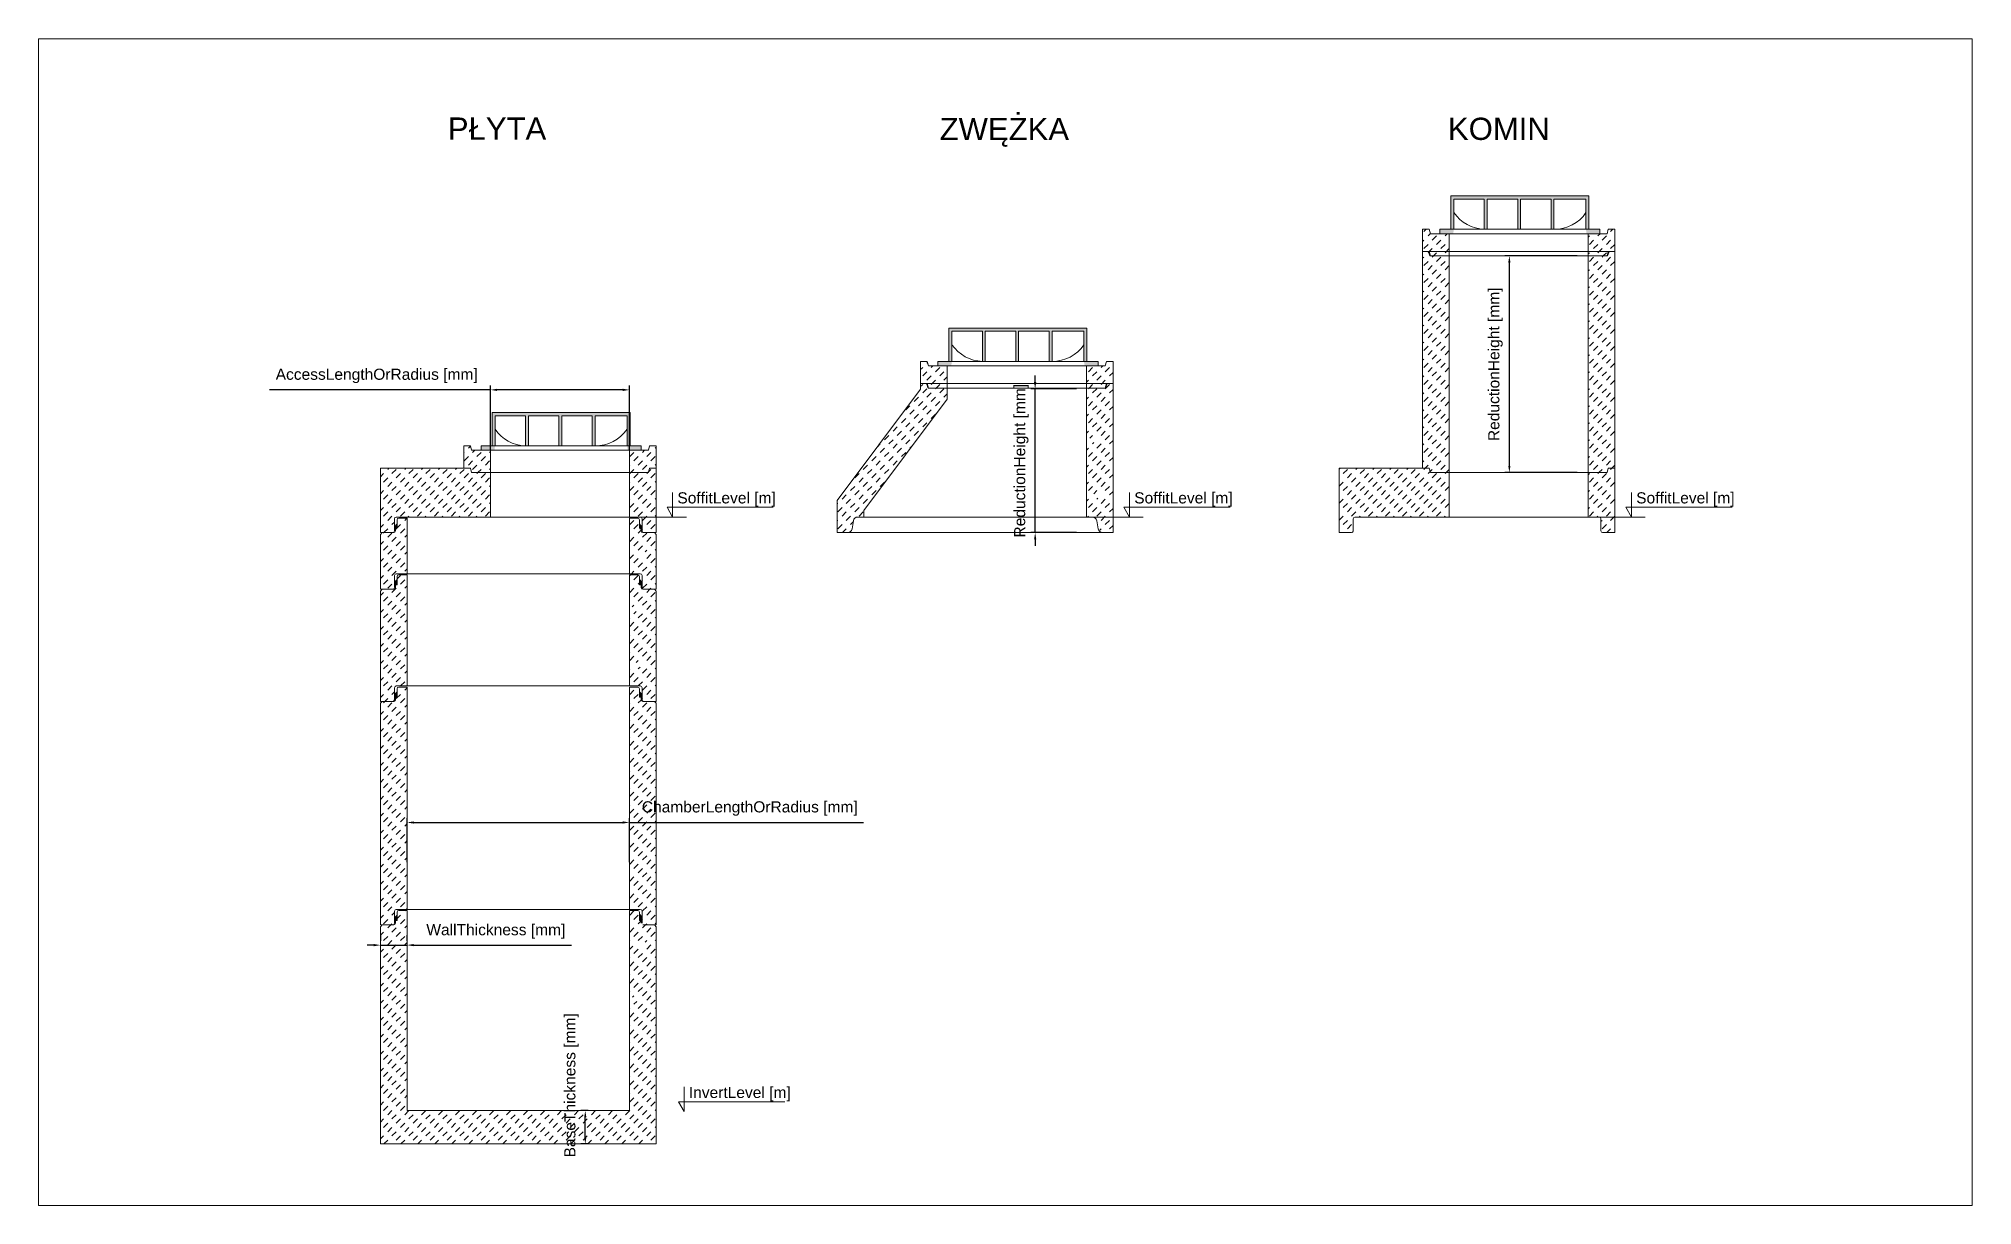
# Model space of a CAD drawing. Extents: x -36162 to -27468, y 13969 to 19215.
import ezdxf
from ezdxf.enums import TextEntityAlignment as Align

# ---------------------------------------------------------------- set-up
doc = ezdxf.new("R2010")
doc.units = 0
doc.header["$LTSCALE"] = 50
doc.header["$MEASUREMENT"] = 0
doc.layers.get('0').update_dxf_attribs({"lineweight": 0})
doc.layers.get('DEFPOINTS').update_dxf_attribs({"lineweight": 0})
doc.layers.add('0_5', color=250, linetype='Continuous', lineweight=0)
doc.layers.add('BA_szr', color=7, linetype='Continuous', lineweight=5)
doc.styles.add('_TCW_TXTSTY_1', font='times.ttf', dxfattribs={"height": 0.15})
doc.styles.add('_TCW_TXTSTY_2', font='', dxfattribs={"height": 1e-07})
doc.styles.add('_TCW_TXTSTY_3', font='arial.ttf', dxfattribs={"height": 50.000004})
doc.styles.add('_TCW_TXTSTY_4', font='', dxfattribs={"height": 50.000004})
doc.styles.add('_TCW_TXTSTY_5', font='', dxfattribs={"height": 0.15})
doc.styles.add('_TCW_TXTSTY_6', font='', dxfattribs={"height": 100.000008})
doc.styles.get("Standard").update_dxf_attribs({"font": 'arial.ttf', "height": 50.000004})
doc.styles.get('_TCW_TXTSTY_2').set_extended_font_data('Times New Roman')
doc.styles.get('_TCW_TXTSTY_4').set_extended_font_data('Arial')
doc.styles.get('_TCW_TXTSTY_5').set_extended_font_data('Times New Roman')
doc.styles.get('_TCW_TXTSTY_6').set_extended_font_data('Arial')
doc.dimstyles.get("Standard").update_dxf_attribs({"dimtxt": 0.18, "dimasz": 0.18, "dimexe": 0.18, "dimexo": 0.0625, "dimgap": 0.09, "dimtad": 0, "dimtih": 1, "dimtoh": 1, "dimdec": 4, "dimzin": 0, "dimdsep": 46, "dimtxsty": 'Standard', "dimcen": 0.09, "dimadec": 0, "dimazin": 0, "dimtfac": 1, "dimtdec": 4, "dimtofl": 0, "dimtmove": 0, "dimatfit": 3, "dimfxl": 1, "dimtolj": 1, "dimtzin": 0, "dimarcsym": 0})
pattern_1 = [(45, (249.577, 5e-06), (-19.091884, 19.091883), [27, -27])]

msp = doc.modelspace()

# ---------------------------------------------------------------- texts
at = {"color": 7, "linetype": 'Continuous'}
for s, height, style, p in [('klk', 0.0000001, '_TCW_TXTSTY_2', (-32707.5, 17652.9)), ('klk', 0.0000001, '_TCW_TXTSTY_2', (-28396.6, 17652.9)), ('lkkllkkl', 0.15, '_TCW_TXTSTY_1', (-32926.9, 17295.8)), ('lkkllkkl', 0.15, '_TCW_TXTSTY_5', (-30872.9, 17295.8)), ('lkkllkkl', 0.15, '_TCW_TXTSTY_5', (-28616, 17295.8))]:
    msp.add_text(s, height=height, dxfattribs=dict(at, style=style)).set_placement(p, align=Align.TOP_LEFT)
at = {"layer": '0_5', "color": 7, "linetype": 'Continuous'}
for s, height, style, p in [('ZWĘŻKA', 100, '_TCW_TXTSTY_6', (-32111.5, 18858.8)), ('PŁYTA', 100, '_TCW_TXTSTY_6', (-34322.6, 18860.7)), ('KOMIN', 100, '_TCW_TXTSTY_6', (-29826.1, 18859.8)), ('SoffitLevel [m]', 50, '_TCW_TXTSTY_3', (-33290.6, 17175.2)), ('SoffitLevel [m]', 50, '_TCW_TXTSTY_4', (-31236.6, 17175.2)), ('SoffitLevel [m]', 50, '_TCW_TXTSTY_4', (-28979.8, 17175.2)), ('InvertLevel [m]', 50, '_TCW_TXTSTY_4', (-33239, 14501.4))]:
    msp.add_text(s, height=height, dxfattribs=dict(at, style=style)).set_placement(p, align=Align.TOP_LEFT)

# ---------------------------------------------------------------- blocks, each defined once
blk = doc.blocks.new('*D21')
at = {"layer": '0_5', "color": 0, "linetype": 'ByBlock', "lineweight": -2}
for p, q in [((-34505.9, 15512.3), (-34505.9, 15710.3)), ((-34475.9, 15690.3), (-33535.9, 15690.3)), ((-33505.9, 15512.3), (-33505.9, 15710.3)), ((-33505.9, 15690.3), (-32454.3, 15690.3))]:
    blk.add_line(p, q, dxfattribs=at)
at = {"layer": '0_5', "color": 0}
for points in [[(-34475.9, 15695.3), (-34475.9, 15685.3), (-34505.9, 15690.3)], [(-33535.9, 15685.3), (-33535.9, 15695.3), (-33505.9, 15690.3)]]:
    blk.add_solid(points, dxfattribs=at)
at = {"layer": 'DEFPOINTS', "color": 0}
for p in [(-33505.9, 15690.3), (-34505.9, 15412.3), (-33505.9, 15412.3)]:
    blk.add_point(p, dxfattribs=at)
at = {"layer": '0_5', "color": 0, "insert": (-32965.1, 15753.1), "char_height": 50, "attachment_point": 5}
blk.add_mtext('\\A1;ChamberLengthOrRadius [mm]', dxfattribs=at)
blk = doc.blocks.new('*D22')
at = {"layer": '0_5', "color": 0, "linetype": 'ByBlock', "lineweight": -2}
for p, q in [((-33691.5, 14395.1), (-33724.7, 14395.1)), ((-33704.7, 14274.7), (-33704.7, 14365.1)), ((-33691.5, 14244.7), (-33724.7, 14244.7))]:
    blk.add_line(p, q, dxfattribs=at)
at = {"layer": '0_5', "color": 0}
for points in [[(-33699.7, 14365.1), (-33709.7, 14365.1), (-33704.7, 14395.1)], [(-33709.7, 14274.7), (-33699.7, 14274.7), (-33704.7, 14244.7)]]:
    blk.add_solid(points, dxfattribs=at)
at = {"layer": 'DEFPOINTS', "color": 0}
for p in [(-33704.7, 14395.1), (-33641.5, 14395.1), (-33641.5, 14244.7)]:
    blk.add_point(p, dxfattribs=at)
at = {"layer": '0_5', "color": 0, "insert": (-33766.6, 14508.3), "char_height": 50, "attachment_point": 5, "rotation": 90}
blk.add_mtext('\\A1;BaseThickness [mm]', dxfattribs=at)
blk = doc.blocks.new('*D23')
at = {"layer": '0_5', "color": 0, "linetype": 'ByBlock', "lineweight": -2}
for p, q in [((-34655.9, 15138.8), (-34685.9, 15138.8)), ((-34625.9, 15183.2), (-34625.9, 15158.8)), ((-34625.9, 15138.8), (-34506.3, 15138.8)), ((-34506.3, 15183.2), (-34506.3, 15158.8)), ((-34476.3, 15138.8), (-33767.4, 15138.8))]:
    blk.add_line(p, q, dxfattribs=at)
at = {"layer": '0_5', "color": 0}
for points in [[(-34655.9, 15133.8), (-34655.9, 15143.8), (-34625.9, 15138.8)], [(-34476.3, 15143.8), (-34476.3, 15133.8), (-34506.3, 15138.8)]]:
    blk.add_solid(points, dxfattribs=at)
at = {"layer": 'DEFPOINTS', "color": 0}
for p in [(-34625.9, 15133.2), (-34506.3, 15138.8), (-34506.3, 15133.2)]:
    blk.add_point(p, dxfattribs=at)
at = {"layer": '0_5', "color": 0, "insert": (-34106.8, 15200.7), "char_height": 50, "attachment_point": 5}
blk.add_mtext('\\A1;WallThickness [mm]', dxfattribs=at)
blk = doc.blocks.new('*D24')
at = {"layer": '0_5', "color": 0, "linetype": 'ByBlock', "lineweight": -2}
for p, q in [((-34130.9, 17364), (-34130.9, 17655.8)), ((-33505.9, 17364), (-33505.9, 17655.8)), ((-34130.9, 17635.8), (-35124.1, 17635.8)), ((-33535.9, 17635.8), (-34100.9, 17635.8))]:
    blk.add_line(p, q, dxfattribs=at)
at = {"layer": '0_5', "color": 0}
for points in [[(-34100.9, 17640.8), (-34100.9, 17630.8), (-34130.9, 17635.8)], [(-33535.9, 17630.8), (-33535.9, 17640.8), (-33505.9, 17635.8)]]:
    blk.add_solid(points, dxfattribs=at)
at = {"layer": 'DEFPOINTS', "color": 0}
for p in [(-34130.9, 17635.8), (-34130.9, 17264), (-33505.9, 17264)]:
    blk.add_point(p, dxfattribs=at)
at = {"layer": '0_5', "color": 0, "insert": (-34642.5, 17698.5), "char_height": 50, "attachment_point": 5}
blk.add_mtext('\\A1;AccessLengthOrRadius [mm]', dxfattribs=at)
blk = doc.blocks.new('*D25')
at = {"layer": '0_5', "color": 0, "linetype": 'ByBlock', "lineweight": -2}
for p, q in [((-29245.1, 18237.9), (-29570, 18237.9)), ((-29550, 17294), (-29550, 18207.9)), ((-29245.1, 17264), (-29570, 17264))]:
    blk.add_line(p, q, dxfattribs=at)
at = {"layer": '0_5', "color": 0}
for points in [[(-29545, 18207.9), (-29555, 18207.9), (-29550, 18237.9)], [(-29555, 17294), (-29545, 17294), (-29550, 17264)]]:
    blk.add_solid(points, dxfattribs=at)
at = {"layer": 'DEFPOINTS', "color": 0}
for p in [(-29550, 18237.9), (-29195.1, 18237.9), (-29195.1, 17264)]:
    blk.add_point(p, dxfattribs=at)
at = {"layer": '0_5', "color": 0, "insert": (-29612.3, 17750.9), "char_height": 50, "attachment_point": 5, "rotation": 90}
blk.add_mtext('\\A1;ReductionHeight [mm]', dxfattribs=at)
blk = doc.blocks.new('*D26')
at = {"layer": '0_5', "color": 0, "linetype": 'ByBlock', "lineweight": -2}
for p, q in [((-31682, 17670.5), (-31682, 17700.5)), ((-31496.5, 17640.5), (-31702, 17640.5)), ((-31682, 16994.3), (-31682, 17640.5)), ((-31496.5, 16994.3), (-31702, 16994.3)), ((-31682, 16964.3), (-31682, 16934.3))]:
    blk.add_line(p, q, dxfattribs=at)
at = {"layer": '0_5', "color": 0}
for points in [[(-31687, 17670.5), (-31677, 17670.5), (-31682, 17640.5)], [(-31677, 16964.3), (-31687, 16964.3), (-31682, 16994.3)]]:
    blk.add_solid(points, dxfattribs=at)
at = {"layer": 'DEFPOINTS', "color": 0}
for p in [(-31682, 17640.5), (-31446.5, 17640.5), (-31446.5, 16994.3)]:
    blk.add_point(p, dxfattribs=at)
at = {"layer": '0_5', "color": 0, "insert": (-31744.3, 17317.4), "char_height": 50, "attachment_point": 5, "rotation": 90}
blk.add_mtext('\\A1;ReductionHeight [mm]', dxfattribs=at)

# ---------------------------------------------------------------- dimensions: what is measured, and where the dimension line sits
at = {"layer": '0_5', "color": 7}
for p1, p2, distance, text, override, picture, middle in [((-29195.1, 17264), (-29195.1, 18237.9), 354.9, 'ReductionHeight [mm]', {"dimtxt": 50.000004, "dimasz": 30, "dimexe": 20, "dimexo": 50, "dimgap": 30, "dimtad": 1, "dimtih": 0, "dimtoh": 0, "dimdec": 0, "dimrnd": 1e-07, "dimzin": 12, "dimtix": 1, "dimtofl": 1}, '*D25', (-29612.3, 17750.9)), ((-31446.5, 16994.3), (-31446.5, 17640.5), 235.5, 'ReductionHeight [mm]', {"dimtxt": 50.000004, "dimasz": 30, "dimexe": 20, "dimexo": 50, "dimgap": 30, "dimtad": 1, "dimtih": 0, "dimtoh": 0, "dimdec": 0, "dimrnd": 1e-07, "dimzin": 12, "dimtix": 1, "dimtofl": 1}, '*D26', (-31744.3, 17317.4)), ((-34505.9, 15412.3), (-33505.9, 15412.3), 278.1, 'ChamberLengthOrRadius [mm]', {"dimtxt": 50.000004, "dimasz": 30, "dimexe": 20, "dimexo": 100, "dimgap": 30, "dimtad": 1, "dimtih": 0, "dimtoh": 0, "dimdec": 0, "dimrnd": 1e-07, "dimzin": 12, "dimcen": 2.5, "dimtfac": 30, "dimtofl": 1}, '*D21', (-32965.1, 15753.1)), ((-34625.9, 15133.2), (-34506.3, 15133.2), 5.6, 'WallThickness [mm]', {"dimtxt": 50.000004, "dimasz": 30, "dimexe": 20, "dimexo": 50, "dimgap": 30, "dimtad": 1, "dimtih": 0, "dimtoh": 0, "dimdec": 0, "dimrnd": 1e-07, "dimzin": 12, "dimcen": 2.5, "dimtfac": 30, "dimtofl": 1}, '*D23', (-34106.8, 15200.7))]:
    dim = msp.add_aligned_dim(p1=p1, p2=p2, distance=distance, text=text, dimstyle='Standard', override=override, dxfattribs=at)
    dim.commit()
    dim.dimension.update_dxf_attribs({"geometry": picture, "text_midpoint": middle})
dim = msp.add_linear_dim(base=(-34130.9, 17635.8), p1=(-33505.9, 17264), p2=(-34130.9, 17264), text='AccessLengthOrRadius [mm]', dimstyle='Standard', override={"dimtxt": 50.000004, "dimasz": 30, "dimexe": 20, "dimexo": 100, "dimgap": 30, "dimtad": 1, "dimtih": 0, "dimtoh": 0, "dimdec": 0, "dimrnd": 1e-07, "dimzin": 12, "dimtofl": 1}, dxfattribs=at)
dim.commit()
dim.dimension.update_dxf_attribs({"geometry": '*D24', "text_midpoint": (-34642.5, 17698.5)})
dim = msp.add_linear_dim(base=(-33704.7, 14395.1), p1=(-33641.5, 14244.7), p2=(-33641.5, 14395.1), angle=90, text='BaseThickness [mm]', dimstyle='Standard', override={"dimtxt": 50.000004, "dimasz": 30, "dimexe": 20, "dimexo": 50, "dimgap": 30, "dimtad": 1, "dimtih": 0, "dimtoh": 0, "dimdec": 0, "dimrnd": 1e-07, "dimzin": 12, "dimcen": 2.5, "dimtfac": 30, "dimtix": 1, "dimtofl": 1, "dimtmove": 1}, dxfattribs=at)
dim.commit()
dim.dimension.update_dxf_attribs({"geometry": '*D22', "text_midpoint": (-33704.7, 14508.3), "dimtype": 161})

# ---------------------------------------------------------------- hatches: boundary and pattern name
at = {"layer": '0_5', "linetype": 'Continuous', "lineweight": 0}
for points in [[(-29799.5, 18493.2), (-29662.6, 18493.2), (-29662.6, 18357.9), (-29649.5, 18357.9), (-29649.5, 18493.2), (-29512.6, 18493.2), (-29512.6, 18357.9), (-29499.5, 18357.9), (-29499.5, 18493.2), (-29362.6, 18493.2), (-29362.6, 18357.9), (-29349.5, 18357.9), (-29349.5, 18493.2), (-29205.7, 18493.2), (-29205.7, 18357.9), (-29192.6, 18357.9), (-29192.6, 18507.9), (-29812.6, 18507.9), (-29812.6, 18357.9), (-29799.5, 18357.9)], [(-32056.3, 17899.3), (-31919.4, 17899.3), (-31919.4, 17764), (-31906.3, 17764), (-31906.3, 17899.3), (-31769.4, 17899.3), (-31769.4, 17764), (-31756.3, 17764), (-31756.3, 17899.3), (-31619.4, 17899.3), (-31619.4, 17764), (-31606.3, 17764), (-31606.3, 17899.3), (-31462.5, 17899.3), (-31462.5, 17764), (-31449.4, 17764), (-31449.4, 17914), (-32069.4, 17914), (-32069.4, 17764), (-32056.3, 17764)], [(-34110.3, 17519.3), (-33973.4, 17519.3), (-33973.4, 17384), (-33960.3, 17384), (-33960.3, 17519.3), (-33823.4, 17519.3), (-33823.4, 17384), (-33810.3, 17384), (-33810.3, 17519.3), (-33673.4, 17519.3), (-33673.4, 17384), (-33660.3, 17384), (-33660.3, 17519.3), (-33516.5, 17519.3), (-33516.5, 17384), (-33503.4, 17384), (-33503.4, 17534), (-34123.4, 17534), (-34123.4, 17384), (-34110.3, 17384)], [(-34562.4, 17024), (-34550.9, 17036.7), (-34550.9, 17027.5), (-34550.9, 17009), (-34557.9, 17009), (-34557.9, 17003), (-34562.4, 17009)], [(-33449.4, 17024), (-33460.9, 17036.7), (-33460.9, 17027.5), (-33460.9, 17009), (-33453.9, 17009), (-33453.9, 17003), (-33449.4, 17009)], [(-34562.4, 16774.2), (-34550.9, 16787), (-34550.9, 16777.7), (-34550.9, 16759.2), (-34557.9, 16759.2), (-34557.9, 16753.2), (-34562.4, 16759.2)], [(-33449.4, 16774.2), (-33460.9, 16787), (-33460.9, 16777.7), (-33460.9, 16759.2), (-33453.9, 16759.2), (-33453.9, 16753.2), (-33449.4, 16759.2)], [(-34562.4, 16269.5), (-34550.9, 16282.2), (-34550.9, 16273), (-34550.9, 16254.5), (-34557.9, 16254.5), (-34557.9, 16248.5), (-34562.4, 16254.5)], [(-33449.4, 16269.5), (-33460.9, 16282.2), (-33460.9, 16273), (-33460.9, 16254.5), (-33453.9, 16254.5), (-33453.9, 16248.5), (-33449.4, 16254.5)], [(-34562.4, 15264.7), (-34550.9, 15277.5), (-34550.9, 15268.2), (-34550.9, 15249.7), (-34557.9, 15249.7), (-34557.9, 15243.7), (-34562.4, 15249.7)], [(-33449.4, 15264.7), (-33460.9, 15277.5), (-33460.9, 15268.2), (-33460.9, 15249.7), (-33453.9, 15249.7), (-33453.9, 15243.7), (-33449.4, 15249.7)]]:
    msp.add_hatch(color=7, dxfattribs=at).paths.add_polyline_path(points)
h = msp.add_hatch(color=7, dxfattribs=at)
h.paths.add_polyline_path([(-29799.5, 18357.9), (-29862.6, 18357.9), (-29862.6, 18337.9), (-29802.6, 18337.9)])
h.paths.add_polyline_path([(-29142.6, 18357.9), (-29205.7, 18357.9), (-29202.6, 18337.9), (-29142.6, 18337.9)])
h = msp.add_hatch(color=7, dxfattribs=at)
h.paths.add_polyline_path([(-29799.5, 18357.9), (-29862.6, 18357.9), (-29862.6, 18337.9), (-29802.6, 18337.9)])
h.paths.add_polyline_path([(-29142.6, 18357.9), (-29205.7, 18357.9), (-29202.6, 18337.9), (-29142.6, 18337.9)])
h = msp.add_hatch(color=7, dxfattribs=at)
h.paths.add_polyline_path([(-32056.3, 17764), (-32119.4, 17764), (-32119.4, 17744), (-32059.4, 17744)])
h.paths.add_polyline_path([(-31399.4, 17764), (-31462.5, 17764), (-31459.4, 17744), (-31399.4, 17744)])
h = msp.add_hatch(color=7, dxfattribs=at)
h.paths.add_polyline_path([(-32056.3, 17764), (-32119.4, 17764), (-32119.4, 17744), (-32059.4, 17744)])
h.paths.add_polyline_path([(-31399.4, 17764), (-31462.5, 17764), (-31459.4, 17744), (-31399.4, 17744)])
h = msp.add_hatch(color=7, dxfattribs=at)
h.paths.add_polyline_path([(-34110.3, 17384), (-34173.4, 17384), (-34173.4, 17364), (-34113.4, 17364)])
h.paths.add_polyline_path([(-33453.4, 17384), (-33516.5, 17384), (-33513.4, 17364), (-33453.4, 17364)])
at = {"layer": 'BA_szr', "linetype": 'Continuous', "lineweight": 0}
h = msp.add_hatch(dxfattribs=at)
h.set_pattern_fill('BIK_BETON', color=256, scale=270, angle=45, style=0)
h.set_pattern_definition(pattern_1)
h.paths.add_polyline_path([(-29910.1, 18257.9), (-29905.1, 18237.9), (-29820.1, 18237.9), (-29820.1, 18337.9), (-29862.6, 18337.9), (-29905.1, 18337.9), (-29910.1, 18357.9), (-29940.1, 18357.9), (-29940.1, 18257.9)])
h = msp.add_hatch(dxfattribs=at)
h.set_pattern_fill('BIK_BETON', color=256, scale=270, angle=45, style=0)
h.set_pattern_definition(pattern_1)
h.paths.add_polyline_path([(-29075.1, 18257.9), (-29075.1, 18357.9), (-29105.1, 18357.9), (-29110.1, 18337.9), (-29195.1, 18337.9), (-29195.1, 18237.9), (-29195.1, 18237.9), (-29110.1, 18237.9), (-29105.1, 18257.9), (-29075.1, 18257.9)])
h = msp.add_hatch(dxfattribs=at)
h.set_pattern_fill('BIK_BETON', color=256, scale=270, angle=45, style=0)
h.set_pattern_definition(pattern_1)
h.paths.add_polyline_path([(-29940.1, 17284), (-29940.1, 18257.9), (-29910.1, 18257.9), (-29905.1, 18237.9), (-29820.1, 18237.9), (-29820.1, 17264), (-29820.1, 17264), (-29905.1, 17264), (-29910.1, 17284), (-30315.1, 17284)])
h = msp.add_hatch(dxfattribs=at)
h.set_pattern_fill('BIK_BETON', color=256, scale=270, angle=45, style=0)
h.set_pattern_definition(pattern_1)
h.paths.add_polyline_path([(-29075.1, 17284), (-29075.1, 18257.9), (-29105.1, 18257.9), (-29110.1, 18237.9), (-29195.1, 18237.9), (-29195.1, 17264), (-29195.1, 17264), (-29110.1, 17264), (-29105.1, 17284), (-29075.1, 17284)])
h = msp.add_hatch(dxfattribs=at)
h.set_pattern_fill('BIK_BETON', color=256, scale=270, angle=45, style=0)
h.set_pattern_definition(pattern_1)
h.paths.add_polyline_path([(-32166.9, 17664), (-32161.9, 17644), (-32076.9, 17644), (-32076.9, 17744), (-32119.4, 17744), (-32161.9, 17744), (-32166.9, 17764), (-32196.9, 17764), (-32196.9, 17664)])
h = msp.add_hatch(dxfattribs=at)
h.set_pattern_fill('BIK_BETON', color=256, scale=270, angle=45, style=0)
h.set_pattern_definition(pattern_1)
h.paths.add_polyline_path([(-31331.9, 17664), (-31331.9, 17764), (-31361.9, 17764), (-31366.9, 17744), (-31451.9, 17744), (-31451.9, 17644), (-31451.9, 17644), (-31366.9, 17644), (-31361.9, 17664), (-31331.9, 17664)])
h = msp.add_hatch(dxfattribs=at)
h.set_pattern_fill('BIK_BETON', color=256, scale=270, angle=45, style=0)
h.set_pattern_definition(pattern_1)
h.paths.add_polyline_path([(-32571.9, 16994), (-32571.9, 17139), (-32196.9, 17639), (-32196.9, 17664), (-32172.8, 17664), (-32172.4, 17664), (-32172, 17663.9), (-32171.6, 17663.8), (-32171.2, 17663.7), (-32170.9, 17663.5), (-32170.5, 17663.3), (-32170.2, 17663), (-32169.9, 17662.8), (-32169.7, 17662.5), (-32169.4, 17662.1), (-32169.2, 17661.8), (-32169.1, 17661.4), (-32168.9, 17661), (-32165.2, 17646.9), (-32165.1, 17646.6), (-32164.9, 17646.2), (-32164.7, 17645.8), (-32164.5, 17645.5), (-32164.2, 17645.2), (-32163.9, 17644.9), (-32163.6, 17644.7), (-32163.2, 17644.5), (-32162.9, 17644.3), (-32162.5, 17644.2), (-32162.1, 17644.1), (-32161.7, 17644), (-32161.3, 17644), (-32076.9, 17644), (-32076.9, 17594), (-32451.9, 17094), (-32451.9, 17064), (-32479.3, 17064), (-32481.2, 17063.9), (-32483.2, 17063.6), (-32485.2, 17063.1), (-32487, 17062.4), (-32488.8, 17061.5), (-32490.5, 17060.5), (-32492.1, 17059.3), (-32493.6, 17057.9), (-32494.9, 17056.5), (-32496.1, 17054.8), (-32497.1, 17053.1), (-32497.9, 17051.3), (-32498.5, 17049.4), (-32499, 17047.5), (-32505.5, 17010.5), (-32505.9, 17008.6), (-32506.5, 17006.7), (-32507.4, 17004.9), (-32508.4, 17003.1), (-32509.5, 17001.5), (-32510.8, 17000), (-32512.3, 16998.7), (-32513.9, 16997.5), (-32515.6, 16996.4), (-32517.4, 16995.6), (-32519.3, 16994.9), (-32521.2, 16994.4), (-32523.2, 16994.1), (-32525.2, 16994)])
h = msp.add_hatch(dxfattribs=at)
h.set_pattern_fill('BIK_BETON', color=256, scale=270, angle=45, style=0)
h.set_pattern_definition(pattern_1)
h.paths.add_polyline_path([(-31356, 17656), (-31355.7, 17656), (-31355.5, 17656), (-31355.3, 17656), (-31355.1, 17656.1), (-31354.9, 17656.1), (-31354.7, 17656.2), (-31354.5, 17656.2), (-31354.3, 17656.3), (-31354.1, 17656.4), (-31354, 17656.5), (-31353.8, 17656.6), (-31353.6, 17656.7), (-31353.4, 17656.9), (-31353.3, 17657), (-31353.1, 17657.2), (-31353, 17657.3), (-31352.8, 17657.5), (-31352.7, 17657.6), (-31352.6, 17657.8), (-31352.5, 17658), (-31352.4, 17658.2), (-31352.3, 17658.4), (-31352.2, 17658.5), (-31352.2, 17658.7), (-31352.1, 17658.9)])
h.paths.add_polyline_path([(-31358.9, 17017.5), (-31359.1, 17018.5), (-31359.4, 17019.5), (-31359.7, 17020.5), (-31360, 17021.4), (-31360.4, 17022.4), (-31360.9, 17023.3), (-31361.4, 17024.2), (-31362, 17025.1), (-31362.6, 17025.9), (-31363.2, 17026.7), (-31363.9, 17027.5), (-31364.6, 17028.3), (-31365.4, 17029), (-31366.1, 17029.6), (-31367, 17030.3), (-31367.8, 17030.8), (-31368.7, 17031.4), (-31369.6, 17031.9), (-31370.6, 17032.3), (-31371.5, 17032.7), (-31372.5, 17033), (-31373.5, 17033.3), (-31374.5, 17033.6), (-31375.5, 17033.7), (-31376.5, 17033.9), (-31377.6, 17034), (-31378.6, 17034)])
h.paths.add_polyline_path([(-31398.3, 17010.5), (-31404.8, 17047.5), (-31404.8, 17047.5), (-31405, 17048.5), (-31405.3, 17049.5), (-31405.6, 17050.5), (-31405.9, 17051.4), (-31406.4, 17052.4), (-31406.8, 17053.3), (-31407.3, 17054.2), (-31407.9, 17055.1), (-31408.5, 17055.9), (-31409.1, 17056.7), (-31409.8, 17057.5), (-31410.5, 17058.3), (-31411.3, 17059), (-31412.1, 17059.6), (-31412.9, 17060.3), (-31413.7, 17060.8), (-31414.6, 17061.4), (-31415.5, 17061.9), (-31416.5, 17062.3), (-31417.4, 17062.7), (-31418.4, 17063), (-31419.4, 17063.3), (-31420.4, 17063.6), (-31421.4, 17063.7), (-31422.4, 17063.9), (-31423.5, 17064), (-31424.5, 17064), (-31424.5, 17064), (-31451.9, 17064), (-31451.9, 17094), (-31451.9, 17149), (-31381.9, 17149), (-31381.9, 17169), (-31451.9, 17169), (-31451.9, 17399), (-31381.9, 17399), (-31381.9, 17419), (-31451.9, 17419), (-31451.9, 17594), (-31451.9, 17644), (-31367.5, 17644), (-31367.5, 17644), (-31367.2, 17644), (-31367, 17644), (-31366.8, 17644), (-31366.6, 17644.1), (-31366.4, 17644.1), (-31366.2, 17644.2), (-31366, 17644.2), (-31365.8, 17644.3), (-31365.6, 17644.4), (-31365.5, 17644.5), (-31365.3, 17644.6), (-31365.1, 17644.7), (-31364.9, 17644.9), (-31364.8, 17645), (-31364.6, 17645.2), (-31364.5, 17645.3), (-31364.3, 17645.5), (-31364.2, 17645.6), (-31364.1, 17645.8), (-31364, 17646), (-31363.9, 17646.2), (-31363.8, 17646.4), (-31363.7, 17646.5), (-31363.6, 17646.7), (-31363.6, 17646.9), (-31363.6, 17646.9), (-31359.8, 17661), (-31356, 17664), (-31331.9, 17664), (-31331.9, 17639), (-31331.9, 17139), (-31331.9, 16994), (-31378.6, 16994)])
h = msp.add_hatch(dxfattribs=at)
h.set_pattern_fill('BIK_BETON', color=256, scale=270, angle=45, style=0)
h.set_pattern_definition(pattern_1)
h.paths.add_polyline_path([(-34250.9, 17284), (-34250.9, 17384), (-34220.9, 17384), (-34215.9, 17364), (-34130.9, 17364), (-34130.9, 17264), (-34130.9, 17264), (-34215.9, 17264), (-34220.9, 17284), (-34625.9, 17284)])
h = msp.add_hatch(dxfattribs=at)
h.set_pattern_fill('BIK_BETON', color=256, scale=270, angle=45, style=0)
h.set_pattern_definition(pattern_1)
h.paths.add_polyline_path([(-33505.9, 17264), (-33420.9, 17264), (-33415.9, 17284), (-33385.9, 17284), (-33385.9, 17284), (-33385.9, 17384), (-33415.9, 17384), (-33420.9, 17364), (-33505.9, 17364), (-33505.9, 17264)])
h = msp.add_hatch(dxfattribs=at)
h.set_pattern_fill('BIK_BETON', color=256, scale=270, angle=45, style=0)
h.set_pattern_definition(pattern_1)
h.paths.add_polyline_path([(-34220.9, 17284), (-34625.9, 17284), (-34625.9, 16994), (-34570.4, 16994), (-34570, 16994), (-34569.6, 16994), (-34569.2, 16994.1), (-34568.8, 16994.1), (-34568.4, 16994.2), (-34568, 16994.4), (-34567.7, 16994.5), (-34567.3, 16994.6), (-34566.9, 16994.8), (-34566.5, 16995), (-34566.2, 16995.2), (-34565.9, 16995.4), (-34565.5, 16995.7), (-34565.2, 16995.9), (-34564.9, 16996.2), (-34564.6, 16996.5), (-34564.4, 16996.8), (-34564.1, 16997.1), (-34563.9, 16997.4), (-34563.6, 16997.8), (-34563.4, 16998.1), (-34563.2, 16998.5), (-34563.1, 16998.8), (-34562.9, 16999.2), (-34562.8, 16999.6), (-34562.7, 17000), (-34562.6, 17000.4), (-34562.5, 17000.8), (-34562.5, 17001.2), (-34562.4, 17001.6), (-34562.4, 17002), (-34562.4, 17056), (-34562.4, 17056.4), (-34562.4, 17056.8), (-34562.3, 17057.2), (-34562.3, 17057.6), (-34562.2, 17058), (-34562.1, 17058.4), (-34561.9, 17058.8), (-34561.8, 17059.1), (-34561.6, 17059.5), (-34561.4, 17059.9), (-34561.2, 17060.2), (-34561, 17060.6), (-34560.8, 17060.9), (-34560.5, 17061.2), (-34560.2, 17061.5), (-34559.9, 17061.8), (-34559.6, 17062.1), (-34559.3, 17062.3), (-34559, 17062.5), (-34558.7, 17062.8), (-34558.3, 17063), (-34558, 17063.2), (-34557.6, 17063.3), (-34557.2, 17063.5), (-34556.8, 17063.6), (-34556.4, 17063.7), (-34556, 17063.8), (-34555.7, 17063.9), (-34131, 17063.9), (-34130.9, 17264), (-34215.9, 17264)])
h = msp.add_hatch(dxfattribs=at)
h.set_pattern_fill('BIK_BETON', color=256, scale=270, angle=45, style=0)
h.set_pattern_definition(pattern_1)
h.paths.add_polyline_path([(-33457.4, 17064), (-33456.6, 17063.9), (-33455.8, 17063.8), (-33455, 17063.6), (-33454.2, 17063.3), (-33453.4, 17062.9), (-33452.7, 17062.5), (-33452.1, 17061.9), (-33451.5, 17061.3), (-33451, 17060.7), (-33450.5, 17060), (-33450.1, 17059.2), (-33449.8, 17058.5), (-33449.6, 17057.6), (-33449.5, 17056.8), (-33449.4, 17056), (-33449.4, 17002), (-33449.4, 17001.1), (-33449.3, 17000.3), (-33449, 16999.5), (-33448.7, 16998.7), (-33448.4, 16998), (-33447.9, 16997.3), (-33447.4, 16996.6), (-33446.8, 16996), (-33446.1, 16995.5), (-33445.4, 16995.1), (-33444.7, 16994.7), (-33443.9, 16994.4), (-33443.1, 16994.2), (-33442.3, 16994), (-33441.4, 16994), (-33393.9, 16994), (-33385.9, 16994), (-33385.9, 17284), (-33415.9, 17284), (-33420.9, 17264), (-33505.9, 17264), (-33505.9, 17064)])
h = msp.add_hatch(dxfattribs=at)
h.set_pattern_fill('BIK_BETON', color=256, scale=270, angle=45, style=0)
h.set_pattern_definition(pattern_1)
h.paths.add_polyline_path([(-29910.1, 17284), (-30315.1, 17284), (-30315.1, 16994), (-30259.6, 16994), (-30259.2, 16994), (-30258.8, 16994), (-30258.4, 16994.1), (-30258, 16994.1), (-30257.6, 16994.2), (-30257.2, 16994.4), (-30256.8, 16994.5), (-30256.4, 16994.6), (-30256.1, 16994.8), (-30255.7, 16995), (-30255.3, 16995.2), (-30255, 16995.4), (-30254.7, 16995.7), (-30254.4, 16995.9), (-30254.1, 16996.2), (-30253.8, 16996.5), (-30253.5, 16996.8), (-30253.3, 16997.1), (-30253, 16997.4), (-30252.8, 16997.8), (-30252.6, 16998.1), (-30252.4, 16998.5), (-30252.2, 16998.8), (-30252.1, 16999.2), (-30251.9, 16999.6), (-30251.8, 17000), (-30251.7, 17000.4), (-30251.7, 17000.8), (-30251.6, 17001.2), (-30251.6, 17001.6), (-30251.6, 17002), (-30251.6, 17056), (-30251.6, 17056.4), (-30251.5, 17056.8), (-30251.5, 17057.2), (-30251.4, 17057.6), (-30251.3, 17058), (-30251.2, 17058.4), (-30251.1, 17058.8), (-30250.9, 17059.1), (-30250.8, 17059.5), (-30250.6, 17059.9), (-30250.4, 17060.2), (-30250.1, 17060.6), (-30249.9, 17060.9), (-30249.7, 17061.2), (-30249.4, 17061.5), (-30249.1, 17061.8), (-30248.8, 17062.1), (-30248.5, 17062.3), (-30248.2, 17062.5), (-30247.8, 17062.8), (-30247.5, 17063), (-30247.1, 17063.2), (-30246.7, 17063.3), (-30246.4, 17063.5), (-30246, 17063.6), (-30245.6, 17063.7), (-30245.2, 17063.8), (-30244.8, 17063.9), (-29820.1, 17063.9), (-29820.1, 17264), (-29905.1, 17264)])
h = msp.add_hatch(dxfattribs=at)
h.set_pattern_fill('BIK_BETON', color=256, scale=270, angle=45, style=0)
h.set_pattern_definition(pattern_1)
h.paths.add_polyline_path([(-29146.6, 17064), (-29145.7, 17063.9), (-29144.9, 17063.8), (-29144.1, 17063.6), (-29143.3, 17063.3), (-29142.6, 17062.9), (-29141.9, 17062.5), (-29141.2, 17061.9), (-29140.6, 17061.3), (-29140.1, 17060.7), (-29139.7, 17060), (-29139.3, 17059.2), (-29139, 17058.5), (-29138.8, 17057.6), (-29138.6, 17056.8), (-29138.6, 17056), (-29138.6, 17002), (-29138.5, 17001.1), (-29138.4, 17000.3), (-29138.2, 16999.5), (-29137.9, 16998.7), (-29137.5, 16998), (-29137.1, 16997.3), (-29136.5, 16996.6), (-29135.9, 16996), (-29135.3, 16995.5), (-29134.6, 16995.1), (-29133.8, 16994.7), (-29133.1, 16994.4), (-29132.2, 16994.2), (-29131.4, 16994), (-29130.6, 16994), (-29083.1, 16994), (-29075.1, 16994), (-29075.1, 17284), (-29105.1, 17284), (-29110.1, 17264), (-29195.1, 17264), (-29195.1, 17064)])
h = msp.add_hatch(dxfattribs=at)
h.set_pattern_fill('BIK_BETON', color=256, scale=270, angle=45, style=0)
h.set_pattern_definition(pattern_1)
h.paths.add_polyline_path([(-34625.9, 16986), (-34625.9, 16739.2), (-34570.4, 16739.2), (-34569.6, 16739.3), (-34568.8, 16739.4), (-34568, 16739.6), (-34567.2, 16739.9), (-34566.4, 16740.3), (-34565.7, 16740.8), (-34565.1, 16741.3), (-34564.5, 16741.9), (-34564, 16742.5), (-34563.5, 16743.2), (-34563.1, 16744), (-34562.8, 16744.8), (-34562.6, 16745.6), (-34562.5, 16746.4), (-34562.4, 16747.2), (-34562.4, 16801.2), (-34562.4, 16802.1), (-34562.3, 16802.9), (-34562, 16803.7), (-34561.7, 16804.5), (-34561.4, 16805.2), (-34560.9, 16805.9), (-34560.4, 16806.6), (-34559.8, 16807.2), (-34559.1, 16807.7), (-34558.4, 16808.2), (-34557.7, 16808.5), (-34556.9, 16808.8), (-34556.1, 16809.1), (-34555.3, 16809.2), (-34554.4, 16809.2), (-34505.9, 16809.2), (-34505.9, 17059), (-34542.9, 17059), (-34543.7, 17058.9), (-34544.5, 17058.8), (-34545.3, 17058.6), (-34546, 17058.4), (-34546.7, 17058), (-34547.4, 17057.6), (-34548, 17057.2), (-34548.6, 17056.6), (-34549.1, 17056.1), (-34549.6, 17055.4), (-34550, 17054.8), (-34550.3, 17054), (-34550.6, 17053.3), (-34550.8, 17052.5), (-34550.9, 17051.8), (-34550.9, 17051), (-34550.9, 17014), (-34557.9, 17014), (-34557.9, 17002), (-34558, 17001.1), (-34558.1, 17000.3), (-34558.3, 16999.5), (-34558.6, 16998.7), (-34559, 16998), (-34559.5, 16997.3), (-34560, 16996.6), (-34560.6, 16996), (-34561.2, 16995.5), (-34561.9, 16995.1), (-34562.7, 16994.7), (-34563.5, 16994.4), (-34564.3, 16994.2), (-34565.1, 16994), (-34565.9, 16994), (-34617.9, 16994)])
h = msp.add_hatch(dxfattribs=at)
h.set_pattern_fill('BIK_BETON', color=256, scale=270, angle=45, style=0)
h.set_pattern_definition(pattern_1)
h.paths.add_polyline_path([(-33505.9, 16809.2), (-33505.9, 16894.2), (-33435.9, 16894.2), (-33435.9, 16914.2), (-33505.9, 16914.2), (-33505.9, 17059), (-33468.9, 17059), (-33468.1, 17058.9), (-33467.3, 17058.8), (-33466.5, 17058.6), (-33465.7, 17058.3), (-33464.9, 17057.9), (-33464.2, 17057.5), (-33463.6, 17056.9), (-33463, 17056.3), (-33462.5, 17055.7), (-33462, 17055), (-33461.6, 17054.2), (-33461.3, 17053.5), (-33461.1, 17052.6), (-33461, 17051.8), (-33460.9, 17051), (-33460.9, 17014), (-33453.9, 17014), (-33453.9, 17002), (-33453.9, 17001.1), (-33453.8, 17000.3), (-33453.5, 16999.5), (-33453.2, 16998.7), (-33452.9, 16998), (-33452.4, 16997.3), (-33451.9, 16996.6), (-33451.3, 16996), (-33450.6, 16995.5), (-33449.9, 16995.1), (-33449.2, 16994.7), (-33448.4, 16994.4), (-33447.6, 16994.2), (-33446.8, 16994), (-33445.9, 16994), (-33441.4, 16994), (-33393.9, 16994), (-33385.9, 16986), (-33385.9, 16739.2), (-33393.9, 16739.2), (-33441.4, 16739.2), (-33442.3, 16739.3), (-33443.1, 16739.4), (-33443.9, 16739.6), (-33444.7, 16739.9), (-33445.4, 16740.3), (-33446.1, 16740.8), (-33446.8, 16741.3), (-33447.4, 16741.9), (-33447.9, 16742.5), (-33448.4, 16743.2), (-33448.7, 16744), (-33449, 16744.8), (-33449.3, 16745.6), (-33449.4, 16746.4), (-33449.4, 16747.2), (-33449.4, 16801.2), (-33449.5, 16802.1), (-33449.6, 16802.9), (-33449.8, 16803.7), (-33450.1, 16804.5), (-33450.5, 16805.2), (-33451, 16805.9), (-33451.5, 16806.6), (-33452.1, 16807.2), (-33452.7, 16807.7), (-33453.4, 16808.2), (-33454.2, 16808.5), (-33455, 16808.8), (-33455.8, 16809.1), (-33456.6, 16809.2), (-33457.4, 16809.2)])
h = msp.add_hatch(dxfattribs=at)
h.set_pattern_fill('BIK_BETON', color=256, scale=270, angle=45, style=0)
h.set_pattern_definition(pattern_1)
h.paths.add_polyline_path([(-34625.9, 16731.2), (-34625.9, 16234.5), (-34617.9, 16234.5), (-34570.4, 16234.5), (-34569.6, 16234.5), (-34568.8, 16234.7), (-34568, 16234.9), (-34567.2, 16235.2), (-34566.4, 16235.6), (-34565.7, 16236), (-34565.1, 16236.5), (-34564.5, 16237.1), (-34564, 16237.8), (-34563.5, 16238.5), (-34563.1, 16239.2), (-34562.8, 16240), (-34562.6, 16240.8), (-34562.5, 16241.6), (-34562.4, 16242.5), (-34562.4, 16296.5), (-34562.4, 16297.3), (-34562.3, 16298.1), (-34562, 16299), (-34561.7, 16299.7), (-34561.4, 16300.5), (-34560.9, 16301.2), (-34560.4, 16301.8), (-34559.8, 16302.4), (-34559.1, 16303), (-34558.4, 16303.4), (-34557.7, 16303.8), (-34556.9, 16304.1), (-34556.1, 16304.3), (-34555.3, 16304.4), (-34554.4, 16304.5), (-34505.9, 16304.5), (-34505.9, 16804.2), (-34542.9, 16804.2), (-34543.7, 16804.2), (-34544.5, 16804.1), (-34545.3, 16803.9), (-34546, 16803.6), (-34546.7, 16803.3), (-34547.4, 16802.9), (-34548, 16802.4), (-34548.6, 16801.9), (-34549.1, 16801.3), (-34549.6, 16800.7), (-34550, 16800), (-34550.3, 16799.3), (-34550.6, 16798.6), (-34550.8, 16797.8), (-34550.9, 16797), (-34550.9, 16796.2), (-34550.9, 16759.2), (-34557.9, 16759.2), (-34557.9, 16747.2), (-34558, 16746.4), (-34558.1, 16745.6), (-34558.3, 16744.8), (-34558.6, 16744), (-34559, 16743.2), (-34559.5, 16742.5), (-34560, 16741.9), (-34560.6, 16741.3), (-34561.2, 16740.8), (-34561.9, 16740.3), (-34562.7, 16739.9), (-34563.5, 16739.6), (-34564.3, 16739.4), (-34565.1, 16739.3), (-34565.9, 16739.2), (-34570.4, 16739.2), (-34617.9, 16739.2)])
h = msp.add_hatch(dxfattribs=at)
h.set_pattern_fill('BIK_BETON', color=256, scale=270, angle=45, style=0)
h.set_pattern_definition(pattern_1)
h.paths.add_polyline_path([(-33505.9, 16304.5), (-33505.9, 16389.5), (-33435.9, 16389.5), (-33435.9, 16409.5), (-33505.9, 16409.5), (-33505.9, 16639.5), (-33435.9, 16639.5), (-33435.9, 16659.5), (-33505.9, 16659.5), (-33505.9, 16804.2), (-33468.9, 16804.2), (-33468.1, 16804.2), (-33467.3, 16804.1), (-33466.5, 16803.8), (-33465.7, 16803.5), (-33464.9, 16803.2), (-33464.2, 16802.7), (-33463.6, 16802.2), (-33463, 16801.6), (-33462.5, 16800.9), (-33462, 16800.2), (-33461.6, 16799.5), (-33461.3, 16798.7), (-33461.1, 16797.9), (-33461, 16797.1), (-33460.9, 16796.2), (-33460.9, 16759.2), (-33453.9, 16759.2), (-33453.9, 16747.2), (-33453.9, 16746.4), (-33453.8, 16745.6), (-33453.5, 16744.8), (-33453.2, 16744), (-33452.9, 16743.2), (-33452.4, 16742.5), (-33451.9, 16741.9), (-33451.3, 16741.3), (-33450.6, 16740.8), (-33449.9, 16740.3), (-33449.2, 16739.9), (-33448.4, 16739.6), (-33447.6, 16739.4), (-33446.8, 16739.3), (-33445.9, 16739.2), (-33393.9, 16739.2), (-33385.9, 16731.2), (-33385.9, 16234.5), (-33393.9, 16234.5), (-33441.4, 16234.5), (-33442.3, 16234.5), (-33443.1, 16234.7), (-33443.9, 16234.9), (-33444.7, 16235.2), (-33445.4, 16235.6), (-33446.1, 16236), (-33446.8, 16236.5), (-33447.4, 16237.1), (-33447.9, 16237.8), (-33448.4, 16238.5), (-33448.7, 16239.2), (-33449, 16240), (-33449.3, 16240.8), (-33449.4, 16241.6), (-33449.4, 16242.5), (-33449.4, 16296.5), (-33449.5, 16297.3), (-33449.6, 16298.1), (-33449.8, 16299), (-33450.1, 16299.7), (-33450.5, 16300.5), (-33451, 16301.2), (-33451.5, 16301.8), (-33452.1, 16302.4), (-33452.7, 16303), (-33453.4, 16303.4), (-33454.2, 16303.8), (-33455, 16304.1), (-33455.8, 16304.3), (-33456.6, 16304.4), (-33457.4, 16304.5)])
h = msp.add_hatch(dxfattribs=at)
h.set_pattern_fill('BIK_BETON', color=256, scale=270, angle=45, style=0)
h.set_pattern_definition(pattern_1)
h.paths.add_polyline_path([(-34625.9, 16130.1), (-34625.9, 15229.7), (-34617.9, 15229.7), (-34570.4, 15229.7), (-34569.6, 15229.8), (-34568.8, 15229.9), (-34568, 15230.1), (-34567.2, 15230.4), (-34566.4, 15230.8), (-34565.7, 15231.3), (-34565.1, 15231.8), (-34564.5, 15232.4), (-34564, 15233), (-34563.5, 15233.7), (-34563.1, 15234.5), (-34562.8, 15235.3), (-34562.6, 15236.1), (-34562.5, 15236.9), (-34562.4, 15237.7), (-34562.4, 15291.7), (-34562.4, 15292.6), (-34562.3, 15293.4), (-34562, 15294.2), (-34561.7, 15295), (-34561.4, 15295.7), (-34560.9, 15296.4), (-34560.4, 15297.1), (-34559.8, 15297.7), (-34559.1, 15298.2), (-34558.4, 15298.7), (-34557.7, 15299), (-34556.9, 15299.3), (-34556.1, 15299.6), (-34555.3, 15299.7), (-34554.4, 15299.7), (-34505.9, 15299.7), (-34505.9, 16134.7), (-34505.9, 16154.7), (-34505.9, 16299.5), (-34542.9, 16299.5), (-34543.7, 16299.4), (-34544.5, 16299.3), (-34545.3, 16299.1), (-34546, 16298.9), (-34546.7, 16298.5), (-34547.4, 16298.1), (-34548, 16297.7), (-34548.6, 16297.1), (-34549.1, 16296.6), (-34549.6, 16295.9), (-34550, 16295.3), (-34550.3, 16294.5), (-34550.6, 16293.8), (-34550.8, 16293), (-34550.9, 16292.3), (-34550.9, 16291.5), (-34550.9, 16254.5), (-34557.9, 16254.5), (-34557.9, 16242.5), (-34558, 16241.6), (-34558.1, 16240.8), (-34558.3, 16240), (-34558.6, 16239.2), (-34559, 16238.5), (-34559.5, 16237.8), (-34560, 16237.1), (-34560.6, 16236.5), (-34561.2, 16236), (-34561.9, 16235.6), (-34562.7, 16235.2), (-34563.5, 16234.9), (-34564.3, 16234.7), (-34565.1, 16234.5), (-34565.9, 16234.5), (-34570.4, 16234.5), (-34617.9, 16234.5), (-34625.9, 16226.5)])
h = msp.add_hatch(dxfattribs=at)
h.set_pattern_fill('BIK_BETON', color=256, scale=270, angle=45, style=0)
h.set_pattern_definition(pattern_1)
h.paths.add_polyline_path([(-33449.4, 15237.7), (-33449.4, 15291.7), (-33449.4, 15292.1), (-33449.5, 15292.5), (-33449.5, 15292.9), (-33449.6, 15293.3), (-33449.7, 15293.7), (-33449.8, 15294.1), (-33449.9, 15294.5), (-33450.1, 15294.9), (-33450.2, 15295.3), (-33450.4, 15295.6), (-33450.6, 15296), (-33450.9, 15296.3), (-33451.1, 15296.6), (-33451.4, 15296.9), (-33451.6, 15297.2), (-33451.9, 15297.5), (-33452.2, 15297.8), (-33452.5, 15298.1), (-33452.9, 15298.3), (-33453.2, 15298.5), (-33453.5, 15298.7), (-33453.9, 15298.9), (-33454.3, 15299.1), (-33454.7, 15299.2), (-33455, 15299.4), (-33455.4, 15299.5), (-33455.8, 15299.6), (-33456.2, 15299.6), (-33456.6, 15299.7), (-33457, 15299.7), (-33457.4, 15299.7), (-33505.9, 15299.7), (-33505.9, 16299.5), (-33468.9, 16299.5), (-33468.5, 16299.5), (-33468.1, 16299.4), (-33467.7, 16299.4), (-33467.3, 16299.3), (-33466.9, 16299.2), (-33466.5, 16299.1), (-33466.2, 16299), (-33465.8, 16298.8), (-33465.4, 16298.7), (-33465, 16298.5), (-33464.7, 16298.3), (-33464.4, 16298), (-33464, 16297.8), (-33463.7, 16297.6), (-33463.4, 16297.3), (-33463.1, 16297), (-33462.9, 16296.7), (-33462.6, 16296.4), (-33462.4, 16296.1), (-33462.1, 16295.7), (-33461.9, 16295.4), (-33461.7, 16295), (-33461.6, 16294.6), (-33461.4, 16294.3), (-33461.3, 16293.9), (-33461.2, 16293.5), (-33461.1, 16293.1), (-33461, 16292.7), (-33461, 16292.3), (-33460.9, 16291.9), (-33460.9, 16291.5), (-33460.9, 16254.5), (-33453.9, 16254.5), (-33453.9, 16242.5), (-33453.9, 16242.1), (-33453.9, 16241.7), (-33453.8, 16241.3), (-33453.8, 16240.9), (-33453.7, 16240.5), (-33453.6, 16240.1), (-33453.4, 16239.7), (-33453.3, 16239.3), (-33453.1, 16239), (-33452.9, 16238.6), (-33452.7, 16238.2), (-33452.5, 16237.9), (-33452.3, 16237.6), (-33452, 16237.3), (-33451.7, 16237), (-33451.4, 16236.7), (-33451.1, 16236.4), (-33450.8, 16236.2), (-33450.5, 16235.9), (-33450.2, 16235.7), (-33449.8, 16235.5), (-33449.5, 16235.3), (-33449.1, 16235.1), (-33448.7, 16235), (-33448.3, 16234.8), (-33447.9, 16234.7), (-33447.5, 16234.6), (-33447.1, 16234.6), (-33446.7, 16234.5), (-33446.3, 16234.5), (-33445.9, 16234.5), (-33393.9, 16234.5), (-33385.9, 16226.5), (-33385.9, 15229.7), (-33393.9, 15229.7), (-33445.9, 15229.7)])
h = msp.add_hatch(dxfattribs=at)
h.set_pattern_fill('BIK_BETON', color=256, scale=270, angle=45, style=0)
h.set_pattern_definition(pattern_1)
h.paths.add_polyline_path([(-34625.9, 15221.7), (-34617.9, 15229.7), (-34570.4, 15229.7), (-34565.9, 15229.7), (-34565.1, 15229.8), (-34564.3, 15229.9), (-34563.5, 15230.1), (-34562.7, 15230.4), (-34561.9, 15230.8), (-34561.2, 15231.3), (-34560.6, 15231.8), (-34560, 15232.4), (-34559.5, 15233), (-34559, 15233.7), (-34558.6, 15234.5), (-34558.3, 15235.3), (-34558.1, 15236.1), (-34558, 15236.9), (-34557.9, 15237.7), (-34557.9, 15249.7), (-34550.9, 15249.7), (-34550.9, 15286.7), (-34550.9, 15287.6), (-34550.8, 15288.4), (-34550.5, 15289.2), (-34550.2, 15290), (-34549.9, 15290.7), (-34549.4, 15291.4), (-34548.9, 15292.1), (-34548.3, 15292.7), (-34547.6, 15293.2), (-34546.9, 15293.7), (-34546.2, 15294), (-34545.4, 15294.3), (-34544.6, 15294.6), (-34543.8, 15294.7), (-34542.9, 15294.7), (-34505.9, 15294.7), (-34505.9, 14394.7), (-33505.9, 14394.7), (-33505.9, 14884.7), (-33435.9, 14884.7), (-33435.9, 14904.7), (-33505.9, 14904.7), (-33505.9, 15125.4), (-33505.9, 15134.7), (-33435.9, 15134.7), (-33435.9, 15154.7), (-33505.9, 15154.7), (-33505.9, 15294.7), (-33468.9, 15294.7), (-33468.1, 15294.7), (-33467.3, 15294.6), (-33466.5, 15294.3), (-33465.7, 15294), (-33464.9, 15293.7), (-33464.2, 15293.2), (-33463.6, 15292.7), (-33463, 15292.1), (-33462.5, 15291.4), (-33462, 15290.7), (-33461.6, 15290), (-33461.3, 15289.2), (-33461.1, 15288.4), (-33461, 15287.6), (-33460.9, 15286.7), (-33460.9, 15277.5), (-33460.9, 15268.2), (-33460.9, 15249.7), (-33453.9, 15249.7), (-33453.9, 15243.7), (-33453.9, 15237.7), (-33453.9, 15236.9), (-33453.8, 15236.1), (-33453.5, 15235.3), (-33453.2, 15234.5), (-33452.9, 15233.7), (-33452.4, 15233), (-33451.9, 15232.4), (-33451.3, 15231.8), (-33450.6, 15231.3), (-33449.9, 15230.8), (-33449.2, 15230.4), (-33448.4, 15230.1), (-33447.6, 15229.9), (-33446.8, 15229.8), (-33445.9, 15229.7), (-33441.4, 15229.7), (-33393.9, 15229.7), (-33385.9, 15221.7), (-33385.9, 15125.4), (-33385.9, 14244.7), (-34625.9, 14244.7), (-34625.9, 15125.4)])

# ---------------------------------------------------------------- linework, layer by layer
at = {"color": 7}
for p, q in [((-29905.1, 18337.9), (-29910.1, 18357.9)), ((-29905.1, 18337.9), (-29910.1, 18357.9)), ((-29110.1, 18337.9), (-29105.1, 18357.9)), ((-29110.1, 18337.9), (-29105.1, 18357.9)), ((-29905.1, 18237.9), (-29910.1, 18257.9)), ((-29820.1, 18337.9), (-29905.1, 18337.9)), ((-29820.1, 18337.9), (-29905.1, 18337.9)), ((-29195.1, 18337.9), (-29110.1, 18337.9)), ((-29195.1, 18337.9), (-29110.1, 18337.9)), ((-29110.1, 18237.9), (-29105.1, 18257.9)), ((-29820.1, 18237.9), (-29905.1, 18237.9)), ((-29195.1, 18237.9), (-29110.1, 18237.9)), ((-32161.9, 17744), (-32166.9, 17764)), ((-32161.9, 17744), (-32166.9, 17764)), ((-32076.9, 17744), (-32161.9, 17744)), ((-32076.9, 17744), (-32161.9, 17744)), ((-31451.9, 17744), (-31366.9, 17744)), ((-31451.9, 17744), (-31366.9, 17744)), ((-31366.9, 17744), (-31361.9, 17764)), ((-31366.9, 17744), (-31361.9, 17764)), ((-34215.9, 17364), (-34220.9, 17384)), ((-34130.9, 17364), (-34215.9, 17364)), ((-33505.9, 17364), (-33420.9, 17364)), ((-33420.9, 17364), (-33415.9, 17384))]:
    msp.add_line(p, q, dxfattribs=at)
at = {"color": 7, "linetype": 'Continuous', "lineweight": 0}
for p, q in [((-33250.3, 17064), (-33505.9, 17064)), ((-31196.3, 17064), (-31451.9, 17064)), ((-28939.5, 17064), (-29195.1, 17064))]:
    msp.add_line(p, q, dxfattribs=at)
at = {"color": 7, "linetype": 'Continuous', "lineweight": 0, "flags": 128}
msp.add_lwpolyline([(-36162.3, 19215.1), (-27468.5, 19215.1), (-27468.5, 13968.7), (-36162.3, 13968.7)], close=True, dxfattribs=at)
for points in [[(-33312.2, 17174.8), (-33312.2, 17064), (-33337, 17107.7), (-32859.3, 17107.7)], [(-31258.1, 17174.8), (-31258.1, 17064), (-31282.9, 17107.7), (-30805.3, 17107.7)], [(-29001.3, 17174.8), (-29001.3, 17064), (-29026.1, 17107.7), (-28548.5, 17107.7)], [(-33260.5, 14501), (-33260.5, 14390.2), (-33285.3, 14433.9), (-32807.7, 14433.9)]]:
    msp.add_lwpolyline(points, dxfattribs=at)
at = {"layer": '0_5', "color": 7}
for p, q in [((-29812.6, 18357.9), (-29812.6, 18507.9)), ((-29812.6, 18507.9), (-29192.6, 18507.9)), ((-29799.5, 18493.2), (-29662.6, 18493.2)), ((-29799.5, 18357.9), (-29799.5, 18493.2)), ((-29662.6, 18357.9), (-29662.6, 18493.2)), ((-29649.5, 18357.9), (-29649.5, 18493.2)), ((-29649.5, 18493.2), (-29512.6, 18493.2)), ((-29512.6, 18357.9), (-29512.6, 18493.2)), ((-29499.5, 18357.9), (-29499.5, 18493.2)), ((-29499.5, 18493.2), (-29362.6, 18493.2)), ((-29362.6, 18357.9), (-29362.6, 18493.2)), ((-29349.5, 18357.9), (-29349.5, 18493.2)), ((-29349.5, 18493.2), (-29205.7, 18493.2)), ((-29205.7, 18357.9), (-29205.7, 18493.2)), ((-29192.6, 18357.9), (-29192.6, 18507.9)), ((-29910.1, 18357.9), (-29940.1, 18357.9)), ((-29940.1, 18257.9), (-29940.1, 18357.9)), ((-29910.1, 18357.9), (-29940.1, 18357.9)), ((-29862.6, 18357.9), (-29142.6, 18357.9)), ((-29862.6, 18337.9), (-29862.6, 18357.9)), ((-29862.6, 18357.9), (-29812.6, 18357.9)), ((-29862.6, 18357.9), (-29142.6, 18357.9)), ((-29862.6, 18337.9), (-29862.6, 18357.9)), ((-29862.6, 18357.9), (-29812.6, 18357.9)), ((-29142.6, 18337.9), (-29142.6, 18357.9)), ((-29142.6, 18337.9), (-29142.6, 18357.9)), ((-29105.1, 18357.9), (-29075.1, 18357.9)), ((-29105.1, 18357.9), (-29075.1, 18357.9)), ((-29075.1, 18257.9), (-29075.1, 18357.9)), ((-29910.1, 18257.9), (-29940.1, 18257.9)), ((-29940.1, 17284), (-29940.1, 18257.9)), ((-29916, 18257.9), (-29099.2, 18257.9)), ((-29905.1, 18237.9), (-29910.1, 18257.9)), ((-29820.1, 18337.9), (-29820.1, 18237.9)), ((-29820.1, 18337.9), (-29195.1, 18337.9)), ((-29820.1, 18337.9), (-29195.1, 18337.9)), ((-29195.1, 18337.9), (-29195.1, 18237.9)), ((-29110.1, 18237.9), (-29105.1, 18257.9)), ((-29105.1, 18257.9), (-29075.1, 18257.9)), ((-29105.1, 18257.9), (-29075.1, 18257.9)), ((-29075.1, 17284), (-29075.1, 18257.9)), ((-29820.1, 18237.9), (-29905.1, 18237.9)), ((-29820.1, 18237.9), (-29820.1, 17264)), ((-29820.1, 18237.9), (-29195.1, 18237.9)), ((-29820.1, 18237.9), (-29195.1, 18237.9)), ((-29195.1, 18237.9), (-29195.1, 17264)), ((-29195.1, 18237.9), (-29110.1, 18237.9)), ((-32069.4, 17764), (-32069.4, 17914)), ((-32069.4, 17914), (-31449.4, 17914)), ((-31449.4, 17764), (-31449.4, 17914)), ((-32056.3, 17899.3), (-31919.4, 17899.3)), ((-32056.3, 17764), (-32056.3, 17899.3)), ((-31919.4, 17764), (-31919.4, 17899.3)), ((-31906.3, 17764), (-31906.3, 17899.3)), ((-31906.3, 17899.3), (-31769.4, 17899.3)), ((-31769.4, 17764), (-31769.4, 17899.3)), ((-31756.3, 17764), (-31756.3, 17899.3)), ((-31756.3, 17899.3), (-31619.4, 17899.3)), ((-31619.4, 17764), (-31619.4, 17899.3)), ((-31606.3, 17764), (-31606.3, 17899.3)), ((-31606.3, 17899.3), (-31462.5, 17899.3)), ((-31462.5, 17764), (-31462.5, 17899.3)), ((-32166.9, 17764), (-32196.9, 17764)), ((-32196.9, 17664), (-32196.9, 17764)), ((-32166.9, 17764), (-32196.9, 17764)), ((-32119.4, 17764), (-31399.4, 17764)), ((-32119.4, 17744), (-32119.4, 17764)), ((-32119.4, 17764), (-32069.4, 17764)), ((-32119.4, 17764), (-31399.4, 17764)), ((-32119.4, 17744), (-32119.4, 17764)), ((-32119.4, 17764), (-32069.4, 17764)), ((-32076.9, 17744), (-32076.9, 17644)), ((-32076.9, 17744), (-31451.9, 17744)), ((-32076.9, 17744), (-31451.9, 17744)), ((-31451.9, 17744), (-31451.9, 17644)), ((-31399.4, 17744), (-31399.4, 17764)), ((-31399.4, 17744), (-31399.4, 17764)), ((-31361.9, 17764), (-31331.9, 17764)), ((-31361.9, 17764), (-31331.9, 17764)), ((-31331.9, 17664), (-31331.9, 17764)), ((-32172.8, 17664), (-31356, 17664)), ((-32161.9, 17644), (-32166.9, 17664)), ((-31366.9, 17644), (-31361.9, 17664)), ((-31361.9, 17664), (-31331.9, 17664)), ((-32571.9, 17139), (-32196.9, 17639)), ((-32451.9, 17094), (-32076.9, 17594)), ((-32076.9, 17644), (-32161.9, 17644)), ((-32076.9, 17644), (-31451.9, 17644)), ((-32076.9, 17644), (-31451.9, 17644)), ((-31451.9, 17644), (-31366.9, 17644)), ((-31451.9, 17094), (-31451.9, 17594)), ((-31331.9, 17139), (-31331.9, 17639)), ((-34123.4, 17384), (-34123.4, 17534)), ((-34123.4, 17534), (-33503.4, 17534)), ((-34110.3, 17519.3), (-33973.4, 17519.3)), ((-34110.3, 17384), (-34110.3, 17519.3)), ((-33973.4, 17384), (-33973.4, 17519.3)), ((-33960.3, 17384), (-33960.3, 17519.3)), ((-33960.3, 17519.3), (-33823.4, 17519.3)), ((-33823.4, 17384), (-33823.4, 17519.3)), ((-33810.3, 17384), (-33810.3, 17519.3)), ((-33810.3, 17519.3), (-33673.4, 17519.3)), ((-33673.4, 17384), (-33673.4, 17519.3)), ((-33660.3, 17384), (-33660.3, 17519.3)), ((-33660.3, 17519.3), (-33516.5, 17519.3)), ((-33516.5, 17384), (-33516.5, 17519.3)), ((-33503.4, 17384), (-33503.4, 17534)), ((-34220.9, 17384), (-34250.9, 17384)), ((-34250.9, 17284), (-34250.9, 17384)), ((-34173.4, 17384), (-33453.4, 17384)), ((-34173.4, 17364), (-34173.4, 17384)), ((-34173.4, 17384), (-34123.4, 17384)), ((-34130.9, 17364), (-34130.9, 17264)), ((-34130.9, 17364), (-33505.9, 17364)), ((-33505.9, 17364), (-33505.9, 17264)), ((-33453.4, 17364), (-33453.4, 17384)), ((-33415.9, 17384), (-33385.9, 17384)), ((-33385.9, 17284), (-33385.9, 17384)), ((-34625.9, 16994), (-34625.9, 17284)), ((-34220.9, 17284), (-34625.9, 17284)), ((-34215.9, 17264), (-34220.9, 17284)), ((-34130.9, 17264), (-34215.9, 17264)), ((-34130.9, 17264), (-34131, 17063.9)), ((-34130.9, 17264), (-33505.9, 17264)), ((-33505.9, 17064), (-33505.9, 17264)), ((-33505.9, 17264), (-33420.9, 17264)), ((-33420.9, 17264), (-33415.9, 17284)), ((-33415.9, 17284), (-33385.9, 17284)), ((-33385.9, 16994), (-33385.9, 17284)), ((-30315.1, 16994), (-30315.1, 17284)), ((-29910.1, 17284), (-30315.1, 17284)), ((-29905.1, 17264), (-29910.1, 17284)), ((-29820.1, 17264), (-29905.1, 17264)), ((-29820.1, 17264), (-29820.1, 17063.9)), ((-29820.1, 17264), (-29195.1, 17264)), ((-29195.1, 17064), (-29195.1, 17264)), ((-29195.1, 17264), (-29110.1, 17264)), ((-29110.1, 17264), (-29105.1, 17284)), ((-29105.1, 17284), (-29075.1, 17284)), ((-29075.1, 16994), (-29075.1, 17284)), ((-34562.4, 17002), (-34562.4, 17056)), ((-34131, 17063.9), (-34555.7, 17063.9)), ((-34550.9, 17014), (-34550.9, 17051)), ((-34542.9, 17059), (-34505.9, 17059)), ((-34505.9, 17059), (-34505.9, 16809.2)), ((-34131, 17063.9), (-33505.9, 17064)), ((-33457.4, 17064), (-33505.9, 17064)), ((-33505.9, 17059), (-33505.9, 16809.2)), ((-33468.9, 17059), (-33505.9, 17059)), ((-33460.9, 17014), (-33460.9, 17051)), ((-33449.4, 17002), (-33449.4, 17056)), ((-32451.9, 17064), (-31451.9, 17064)), ((-30251.6, 17002), (-30251.6, 17056)), ((-29820.1, 17063.9), (-30244.8, 17063.9)), ((-29820.1, 17063.9), (-29195.1, 17064)), ((-29146.6, 17064), (-29195.1, 17064)), ((-29138.6, 17002), (-29138.6, 17056)), ((-34625.9, 16986), (-34617.9, 16994)), ((-34570.4, 16994), (-34625.9, 16994)), ((-34625.9, 16986), (-34625.9, 16739.2)), ((-34617.9, 16994), (-34572.4, 16994)), ((-34617.9, 16994), (-34570.4, 16994)), ((-34617.9, 16994), (-34565.9, 16994)), ((-34557.9, 17014), (-34557.9, 17002)), ((-34550.9, 17014), (-34557.9, 17014)), ((-33460.9, 17014), (-33453.9, 17014)), ((-33453.9, 17014), (-33453.9, 17002)), ((-33393.9, 16994), (-33445.9, 16994)), ((-33393.9, 16994), (-33441.4, 16994)), ((-33441.4, 16994), (-33385.9, 16994)), ((-33393.9, 16994), (-33439.4, 16994)), ((-33385.9, 16986), (-33393.9, 16994)), ((-33393.9, 16994), (-33385.9, 16994)), ((-33385.9, 16986), (-33385.9, 16739.2)), ((-32525.2, 16994), (-31378.6, 16994)), ((-30259.6, 16994), (-30315.1, 16994)), ((-30307.1, 16994), (-30261.6, 16994)), ((-30307.1, 16994), (-30259.6, 16994)), ((-29083.1, 16994), (-29130.6, 16994)), ((-29130.6, 16994), (-29075.1, 16994)), ((-29083.1, 16994), (-29128.6, 16994)), ((-29083.1, 16994), (-29075.1, 16994)), ((-34562.4, 16747.2), (-34562.4, 16801.2)), ((-34554.4, 16809.2), (-34505.9, 16809.2)), ((-34550.9, 16759.2), (-34550.9, 16796.2)), ((-34542.9, 16804.2), (-34505.9, 16804.2)), ((-34505.9, 16809.2), (-33505.9, 16809.2)), ((-34505.9, 16304.5), (-34505.9, 16804.2)), ((-33457.4, 16809.2), (-33505.9, 16809.2)), ((-33505.9, 16804.2), (-33505.9, 16304.5)), ((-33468.9, 16804.2), (-33505.9, 16804.2)), ((-33460.9, 16759.2), (-33460.9, 16796.2)), ((-33449.4, 16747.2), (-33449.4, 16801.2)), ((-34570.4, 16739.2), (-34625.9, 16739.2)), ((-34625.9, 16731.2), (-34617.9, 16739.2)), ((-34625.9, 16731.2), (-34625.9, 16234.5)), ((-34617.9, 16739.2), (-34565.9, 16739.2)), ((-34617.9, 16739.2), (-34570.4, 16739.2)), ((-34617.9, 16739.2), (-34572.4, 16739.2)), ((-34550.9, 16759.2), (-34557.9, 16759.2)), ((-34557.9, 16759.2), (-34557.9, 16747.2)), ((-33460.9, 16759.2), (-33453.9, 16759.2)), ((-33453.9, 16759.2), (-33453.9, 16747.2)), ((-33393.9, 16739.2), (-33445.9, 16739.2)), ((-33441.4, 16739.2), (-33385.9, 16739.2)), ((-33393.9, 16739.2), (-33441.4, 16739.2)), ((-33393.9, 16739.2), (-33439.4, 16739.2)), ((-33385.9, 16731.2), (-33393.9, 16739.2)), ((-33393.9, 16739.2), (-33385.9, 16731.2)), ((-33393.9, 16739.2), (-33385.9, 16739.2)), ((-33385.9, 16731.2), (-33385.9, 16234.5)), ((-34562.4, 16242.5), (-34562.4, 16296.5)), ((-34554.4, 16304.5), (-34505.9, 16304.5)), ((-34550.9, 16254.5), (-34550.9, 16291.5)), ((-34542.9, 16299.5), (-34505.9, 16299.5)), ((-34505.9, 16304.5), (-33505.9, 16304.5)), ((-34505.9, 16154.7), (-34505.9, 16299.5)), ((-33457.4, 16304.5), (-33505.9, 16304.5)), ((-33505.9, 16299.5), (-33505.9, 15299.7)), ((-33505.9, 16299.5), (-33505.9, 16130.1)), ((-33468.9, 16299.5), (-33505.9, 16299.5)), ((-33460.9, 16254.5), (-33460.9, 16291.5)), ((-33449.4, 16242.5), (-33449.4, 16296.5)), ((-34570.4, 16234.5), (-34625.9, 16234.5)), ((-34625.9, 16226.5), (-34617.9, 16234.5)), ((-34625.9, 16178.3), (-34625.9, 16226.5)), ((-34625.9, 16226.5), (-34625.9, 16130.1)), ((-34617.9, 16234.5), (-34572.4, 16234.5)), ((-34617.9, 16234.5), (-34570.4, 16234.5)), ((-34617.9, 16234.5), (-34565.9, 16234.5)), ((-34557.9, 16254.5), (-34557.9, 16242.5)), ((-34550.9, 16254.5), (-34557.9, 16254.5)), ((-33460.9, 16254.5), (-33453.9, 16254.5)), ((-33453.9, 16254.5), (-33453.9, 16242.5)), ((-33393.9, 16234.5), (-33445.9, 16234.5)), ((-33441.4, 16234.5), (-33385.9, 16234.5)), ((-33393.9, 16234.5), (-33441.4, 16234.5)), ((-33393.9, 16234.5), (-33439.4, 16234.5)), ((-33385.9, 16226.5), (-33393.9, 16234.5)), ((-33393.9, 16234.5), (-33385.9, 16234.5)), ((-33385.9, 15229.7), (-33385.9, 16226.5)), ((-34625.9, 16130.1), (-34625.9, 15229.7)), ((-34505.9, 16154.7), (-34505.9, 16134.7)), ((-34505.9, 15299.7), (-34505.9, 16134.7)), ((-34625.9, 15229.7), (-34625.9, 15337.5)), ((-34625.9, 15221.7), (-34617.9, 15229.7)), ((-34570.4, 15229.7), (-34625.9, 15229.7)), ((-34625.9, 15221.7), (-34625.9, 15125.4)), ((-34625.9, 15173.5), (-34625.9, 15221.7)), ((-34617.9, 15229.7), (-34565.9, 15229.7)), ((-34617.9, 15229.7), (-34570.4, 15229.7)), ((-34617.9, 15229.7), (-34572.4, 15229.7)), ((-34562.4, 15237.7), (-34562.4, 15291.7)), ((-34550.9, 15249.7), (-34557.9, 15249.7)), ((-34557.9, 15249.7), (-34557.9, 15237.7)), ((-34554.4, 15299.7), (-34505.9, 15299.7)), ((-34550.9, 15249.7), (-34550.9, 15286.7)), ((-34542.9, 15294.7), (-34505.9, 15294.7)), ((-34505.9, 15299.7), (-33505.9, 15299.7)), ((-34505.9, 15294.7), (-34505.9, 14394.7)), ((-34505.9, 15294.7), (-34505.9, 14494.7)), ((-34505.9, 15294.7), (-34505.9, 15125.4)), ((-33457.4, 15299.7), (-33505.9, 15299.7)), ((-33505.9, 15294.7), (-33505.9, 14394.7)), ((-33505.9, 15294.7), (-33505.9, 15125.4)), ((-33468.9, 15294.7), (-33505.9, 15294.7)), ((-33460.9, 15249.7), (-33460.9, 15286.7)), ((-33460.9, 15268.2), (-33460.9, 15286.7)), ((-33460.9, 15286.7), (-33460.9, 15277.5)), ((-33460.9, 15277.5), (-33449.4, 15264.7)), ((-33460.9, 15249.7), (-33453.9, 15249.7)), ((-33453.9, 15249.7), (-33453.9, 15237.7)), ((-33453.9, 15243.7), (-33449.4, 15249.7)), ((-33449.4, 15237.7), (-33449.4, 15291.7)), ((-33449.4, 15249.7), (-33449.4, 15264.7)), ((-33393.9, 15229.7), (-33445.9, 15229.7)), ((-33393.9, 15229.7), (-33441.4, 15229.7)), ((-33441.4, 15229.7), (-33385.9, 15229.7)), ((-33393.9, 15229.7), (-33439.4, 15229.7)), ((-33385.9, 15221.7), (-33393.9, 15229.7)), ((-33393.9, 15229.7), (-33385.9, 15229.7)), ((-33385.9, 15173.5), (-33385.9, 15221.7)), ((-33385.9, 15221.7), (-33385.9, 15125.4)), ((-34625.9, 15125.4), (-34625.9, 14244.7)), ((-33385.9, 15125.4), (-33385.9, 14244.7)), ((-34625.9, 14539.9), (-34625.9, 14735)), ((-34625.9, 14735), (-34625.9, 14637.5)), ((-34505.9, 14394.7), (-33505.9, 14394.7)), ((-34625.9, 14244.7), (-33385.9, 14244.7))]:
    msp.add_line(p, q, dxfattribs=at)
at = {"layer": '0_5', "color": 7, "ltscale": 0.0625}
for p, q in [((-29940.1, 18232.9), (-29940.1, 18257.9)), ((-29075.1, 18232.9), (-29075.1, 18257.9)), ((-32196.9, 17639), (-32196.9, 17664)), ((-31331.9, 17639), (-31331.9, 17664))]:
    msp.add_line(p, q, dxfattribs=at)
at = {"layer": '0_5', "color": 7, "ltscale": 0.060179}
for p, q in [((-29916, 18257.9), (-29940.1, 18257.9)), ((-29075.1, 18257.9), (-29099.2, 18257.9)), ((-32172.8, 17664), (-32196.9, 17664)), ((-31331.9, 17664), (-31356, 17664))]:
    msp.add_line(p, q, dxfattribs=at)
at = {"layer": '0_5', "color": 7, "ltscale": 0.036417}
for p, q in [((-29908.4, 18240.9), (-29912.1, 18254.9)), ((-29106.8, 18240.9), (-29103, 18254.9)), ((-32165.2, 17646.9), (-32168.9, 17661)), ((-31363.6, 17646.9), (-31359.8, 17661))]:
    msp.add_line(p, q, dxfattribs=at)
at = {"layer": '0_5', "color": 7, "ltscale": 0.211077}
for p, q in [((-29820.1, 18237.9), (-29904.5, 18237.9)), ((-29110.6, 18237.9), (-29195.1, 18237.9)), ((-32076.9, 17644), (-32161.3, 17644)), ((-31367.5, 17644), (-31451.9, 17644))]:
    msp.add_line(p, q, dxfattribs=at)
at = {"layer": '0_5', "color": 7, "ltscale": 0.125}
for p, q in [((-32076.9, 17594), (-32076.9, 17644)), ((-31451.9, 17594), (-31451.9, 17644))]:
    msp.add_line(p, q, dxfattribs=at)
at = {"layer": '0_5', "color": 7, "ltscale": 0.3625}
for p, q in [((-32571.9, 16994), (-32571.9, 17139)), ((-31331.9, 16994), (-31331.9, 17139))]:
    msp.add_line(p, q, dxfattribs=at)
at = {"layer": '0_5', "color": 7, "ltscale": 0.093789}
for p, q in [((-32499, 17047.5), (-32505.5, 17010.5)), ((-31404.8, 17047.5), (-31398.3, 17010.5))]:
    msp.add_line(p, q, dxfattribs=at)
at = {"layer": '0_5', "color": 7, "ltscale": 0.068438}
for p, q in [((-32451.9, 17064), (-32479.3, 17064)), ((-31424.5, 17064), (-31451.9, 17064))]:
    msp.add_line(p, q, dxfattribs=at)
at = {"layer": '0_5', "color": 7, "ltscale": 0.075}
for p, q in [((-32451.9, 17064), (-32451.9, 17094)), ((-31451.9, 17064), (-31451.9, 17094))]:
    msp.add_line(p, q, dxfattribs=at)
at = {"layer": '0_5', "color": 7, "ltscale": 0.116795}
for p, q in [((-32525.2, 16994), (-32571.9, 16994)), ((-31331.9, 16994), (-31378.6, 16994))]:
    msp.add_line(p, q, dxfattribs=at)
at = {"layer": '0_5', "color": 7}
for centre, radius, start, end in [((-29657.3, 18530), 172.1, 214.32091, 268.25323), ((-29657.3, 18530), 172.1, 214.32091, 268.25323), ((-29347.6, 18529.7), 171.8, 269.3757, 325.70252), ((-29347.6, 18529.7), 171.8, 269.3757, 325.70252), ((-29916, 18253.9), 4, 15.00008, 89.99995), ((-29099.2, 18253.9), 4, 90.00006, 164.99993), ((-29904.5, 18241.9), 4, 195.00007, 269.99994), ((-29110.6, 18241.9), 4, 270.00005, 344.99992), ((-31914.1, 17936), 172.1, 214.32091, 268.25323), ((-31914.1, 17936), 172.1, 214.32091, 268.25323), ((-31604.4, 17935.8), 171.8, 269.3757, 325.70252), ((-31604.4, 17935.8), 171.8, 269.3757, 325.70252), ((-32172.8, 17660), 4, 15.00008, 89.99995), ((-31356, 17660), 4, 90.00006, 164.99993), ((-32161.3, 17648), 4, 195.00007, 269.99994), ((-31367.5, 17648), 4, 270.00005, 344.99992), ((-33968.2, 17556), 172.1, 214.32091, 268.25323), ((-33658.5, 17555.8), 171.8, 269.3757, 325.70252), ((-34554.4, 17056), 8, 98.76152, 180), ((-34542.9, 17051), 8, 90, 180), ((-33468.9, 17051), 8, 0, 90), ((-33457.4, 17056), 8, 0, 90), ((-32479.3, 17044), 20, 90.00001, 169.99999), ((-31424.5, 17044), 20, 10.00001, 89.99999), ((-30243.6, 17056), 8, 98.76152, 180), ((-29146.6, 17056), 8, 0, 90), ((-34570.4, 17002), 8, 270, 0), ((-34565.9, 17002), 8, 270, 0), ((-33445.9, 17002), 8, 180, 270), ((-33441.4, 17002), 8, 180, 270), ((-32525.2, 17014), 20, 270.00001, 349.99999), ((-31378.6, 17014), 20, 190.00001, 269.99999), ((-30259.6, 17002), 8, 270, 0), ((-29130.6, 17002), 8, 180, 270), ((-34554.4, 16801.2), 8, 90, 180), ((-34542.9, 16796.2), 8, 90, 180), ((-33468.9, 16796.2), 8, 0, 90), ((-33457.4, 16801.2), 8, 0, 90), ((-34570.4, 16747.2), 8, 270, 0), ((-34565.9, 16747.2), 8, 270, 0), ((-33445.9, 16747.2), 8, 180, 270), ((-33441.4, 16747.2), 8, 180, 270), ((-34554.4, 16296.5), 8, 90, 180), ((-34542.9, 16291.5), 8, 90, 180), ((-33468.9, 16291.5), 8, 0, 90), ((-33457.4, 16296.5), 8, 0, 90), ((-34570.4, 16242.5), 8, 270, 0), ((-34565.9, 16242.5), 8, 270, 0), ((-33445.9, 16242.5), 8, 180, 270), ((-33441.4, 16242.5), 8, 180, 270), ((-34570.4, 15237.7), 8, 270, 0), ((-34565.9, 15237.7), 8, 270, 0), ((-34554.4, 15291.7), 8, 90, 180), ((-34542.9, 15286.7), 8, 90, 180), ((-33468.9, 15286.7), 8, 0, 90), ((-33457.4, 15291.7), 8, 0, 90)]:
    msp.add_arc(centre, radius, start, end, dxfattribs=at)

msp.set_redraw_order([(e.dxf.handle, doc.entitydb.next_handle()) for e in msp.query("TEXT MTEXT ATTDEF DIMENSION ARC_DIMENSION")])  # texts and dimensions are drawn at this point

doc.saveas('drawing.dxf')
